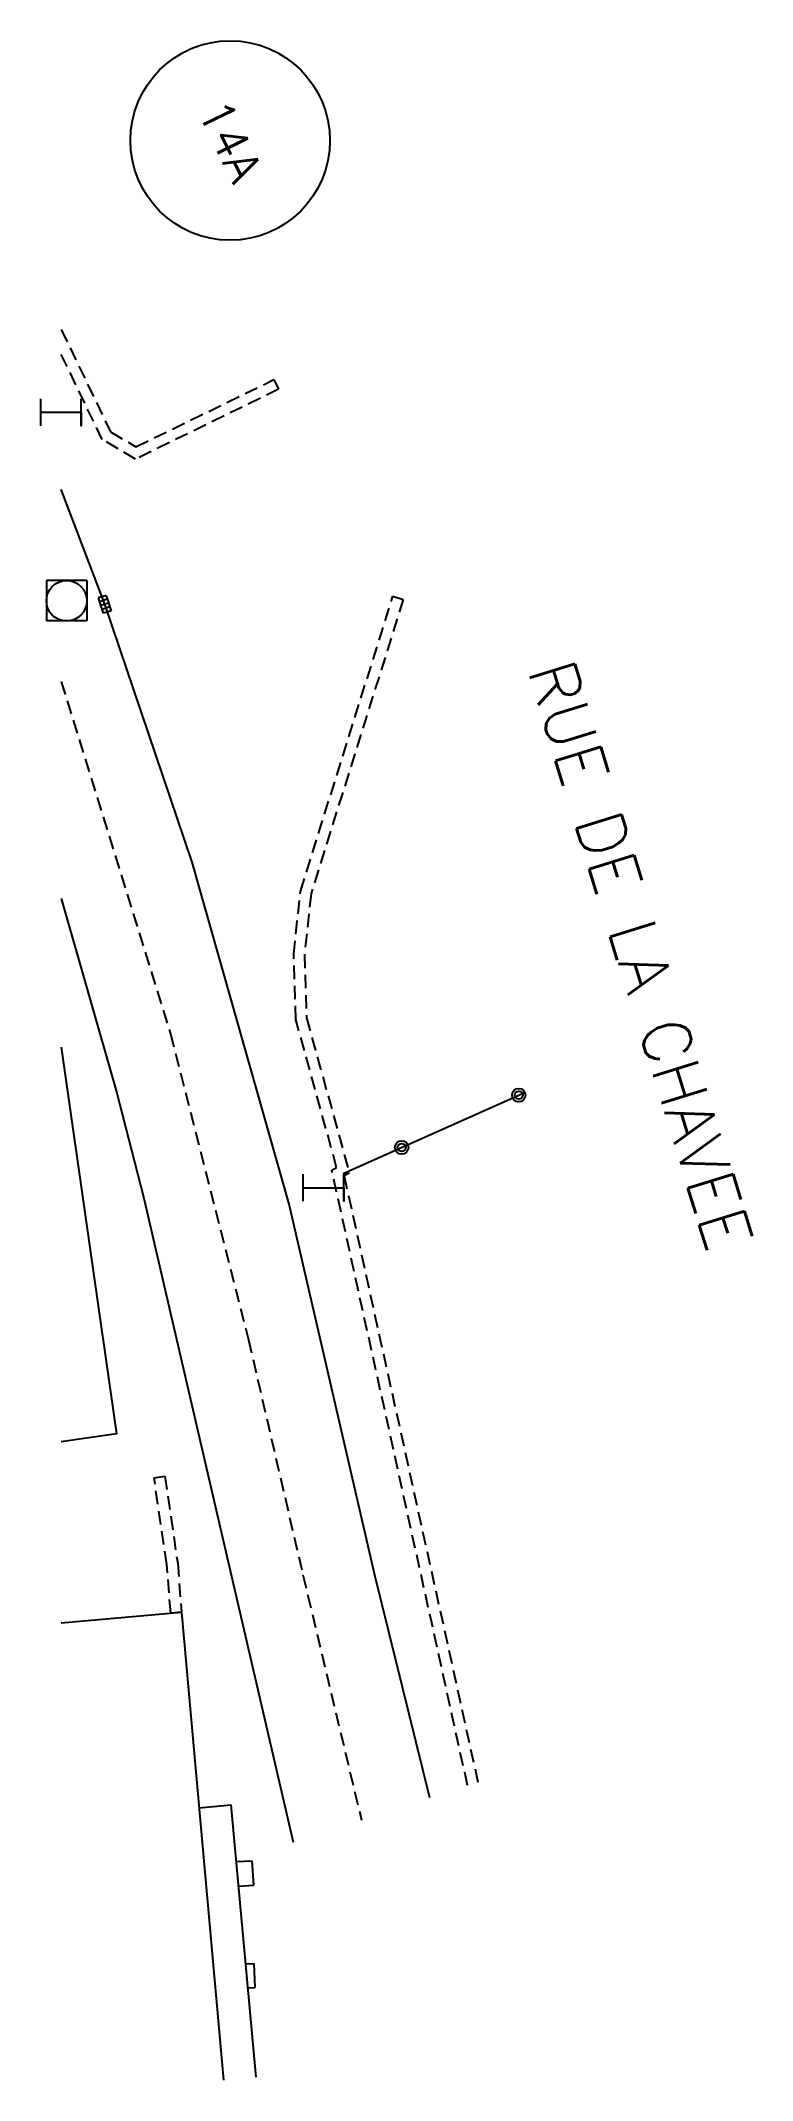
# Model space of a CAD drawing. Header units: millimetres. Extents: x 173999 to 174556, y 130000 to 131000.
# Drawn here: x 173999.2 to 174025.6, y 130530.7 to 130606.2 of the extents above; entities that cross this region are included whole.
import ezdxf
from ezdxf.enums import TextEntityAlignment as Align

# ---------------------------------------------------------------- set-up
doc = ezdxf.new("R2010")
doc.units = ezdxf.units.MM
doc.linetypes.add('DASHED', pattern=[0.75, 0.5, -0.25])
doc.layers.get('0').update_dxf_attribs({"linetype": 'CONTINUOUS'})
for name, color, linetype in [('W0001', 6, 'DASHED'), ('W0008', 7, 'CONTINUOUS'), ('W0100', 7, 'CONTINUOUS'), ('W0105', 7, 'CONTINUOUS'), ('W0112', 1, 'DASHED'), ('W0322', 7, 'CONTINUOUS'), ('W0400', 7, 'CONTINUOUS'), ('W0420', 7, 'CONTINUOUS'), ('W0984', 7, 'CONTINUOUS'), ('W0989', 7, 'CONTINUOUS'), ('W1102', 7, 'CONTINUOUS'), ('W1474', 7, 'CONTINUOUS')]:
    doc.layers.add(name, color=color, linetype=linetype)
doc.styles.get("Standard").update_dxf_attribs({"font": 'romans.shx', "width": 0.85})

msp = doc.modelspace()

# ---------------------------------------------------------------- texts
at = {"layer": 'W0984'}
msp.add_text('14A', height=1.25, rotation=296.00376, dxfattribs=at).set_placement((174006.254, 130602.53), align=Align.MIDDLE)
at = {"layer": 'W0989'}
msp.add_text('RUE DE LA CHAVEE', height=1.75, rotation=287.20134, dxfattribs=at).set_placement((174021.447, 130572.358), align=Align.MIDDLE)

# ---------------------------------------------------------------- blocks, each defined once
blk = doc.blocks.new('T1474')
at = {"color": 0, "linetype": 'Continuous', "flags": 128}
for points in [[(-0.75, -0.5), (-0.75, 0.5)], [(-0.75, 0), (0.75, 0)], [(0.75, 0), (0.749, -0.5), (0.75, 0.5)]]:
    blk.add_lwpolyline(points, dxfattribs=at)
blk = doc.blocks.new('T400')
for p, q in [((-0.15, 0.3), (0.15, 0.3)), ((-0.15, -0.25), (-0.15, 0.3)), ((-0.15, 0.15), (0.15, 0.15)), ((-0.15, 0), (0.15, 0)), ((0.15, 0.3), (0.15, -0.25)), ((-0.15, -0.15), (0.15, -0.15)), ((-0.15, -0.25), (-0.15, -0.3)), ((-0.15, -0.3), (0.15, -0.3)), ((0.15, -0.3), (0.15, -0.25))]:
    blk.add_line(p, q)
blk = doc.blocks.new('T420')
for p, q in [((0.75, 0.75), (-0.75, 0.75)), ((-0.75, 0.75), (-0.75, -0.75)), ((0.75, 0.75), (0.75, -0.75)), ((0.75, -0.75), (-0.75, -0.75))]:
    blk.add_line(p, q)
blk.add_ellipse((0, 0), major_axis=(-0.53, 0.53), ratio=1, start_param=3.926991, end_param=10.210176)
blk = doc.blocks.new('t322o')
at = {"color": 0, "linetype": 'Continuous'}
for radius in [0.25, 0.15]:
    blk.add_circle((0, 0), radius, dxfattribs=at)

# ---------------------------------------------------------------- linework, layer by layer
at = {"layer": 'W0001'}
msp.add_lwpolyline([(174000, 130582.49), (174004.04, 130569.442), (174006.934, 130558.103), (174008.95, 130549.393), (174011.117, 130540.316)], dxfattribs=at)
at = {"layer": 'W0008'}
for points in [[(174013.65, 130541.141), (174011.613, 130549.381), (174008.434, 130563.126), (174004.846, 130575.797), (174001.611, 130585.349), (174000, 130589.598)], [(174000, 130574.446), (174002.048, 130567.288), (174003.045, 130563.403), (174008.584, 130539.49)]]:
    msp.add_lwpolyline(points, dxfattribs=at)
at = {"layer": 'W0100'}
for points in [[(174000, 130568.939), (174002.047, 130554.621), (174000, 130554.328)], [(174000, 130547.62), (174004.451, 130548.018), (174006.003, 130530.677)]]:
    msp.add_lwpolyline(points, dxfattribs=at)
at = {"layer": 'W0105'}
for p, q in [((174005.098, 130540.765), (174006.294, 130540.874)), ((174007.214, 130530.786), (174006.294, 130540.874)), ((174006.486, 130538.773), (174007.073, 130538.809)), ((174007.129, 130537.906), (174007.073, 130538.809)), ((174006.568, 130537.871), (174007.129, 130537.906)), ((174006.831, 130534.988), (174007.142, 130535)), ((174007.178, 130534.111), (174007.142, 130535)), ((174006.912, 130534.1), (174007.178, 130534.111))]:
    msp.add_line(p, q, dxfattribs=at)
at = {"layer": 'W0112'}
for p, q in [((174008.856, 130574.714), (174012.283, 130585.65)), ((174003.832, 130553.049), (174004.311, 130549.829)), ((174004.311, 130549.829), (174004.45, 130548.012))]:
    msp.add_line(p, q, dxfattribs=at)
for points in [[(174000, 130595.527), (174001.827, 130591.737), (174002.767, 130591.181)], [(174008.05, 130593.313), (174002.749, 130590.727), (174001.519, 130591.454), (174000, 130594.606)], [(174002.767, 130591.181), (174007.875, 130593.673), (174008.05, 130593.313)], [(174012.283, 130585.65), (174012.665, 130585.53), (174009.25, 130574.632), (174009.01, 130572.374), (174009.084, 130570.03), (174010.67, 130564.284), (174010.474, 130564.18), (174015.43, 130541.721)], [(174015.048, 130541.596), (174010.017, 130564.392), (174010.199, 130564.488), (174008.686, 130569.97), (174008.609, 130572.389), (174008.856, 130574.714)], [(174003.913, 130549.784), (174003.436, 130552.99), (174003.832, 130553.049)], [(174004.45, 130548.012), (174004.052, 130547.981), (174003.913, 130549.784)]]:
    msp.add_lwpolyline(points, dxfattribs=at)
at = {"layer": 'W0322'}
msp.add_line((174010.438, 130564.259), (174017.195, 130567.28), dxfattribs=at)
at = {"layer": 'W1102'}
msp.add_circle((174006.254, 130602.53), 3.694, dxfattribs=at)

# ---------------------------------------------------------------- block references
at = {"layer": 'W0322', "rotation": 24.08913438988547}
for p in [(174016.943, 130567.167), (174012.606, 130565.228)]:
    msp.add_blockref('t322o', p, dxfattribs=at)
at = {"layer": 'W0400', "rotation": 198.7072830200195}
msp.add_blockref('T400', (174001.611, 130585.349), dxfattribs=at)
at = {"layer": 'W0420'}
msp.add_blockref('T420', (174000.199, 130585.481), dxfattribs=at)
at = {"layer": 'W1474'}
for p in [(173999.992, 130592.461), (174009.712, 130563.737)]:
    msp.add_blockref('T1474', p, dxfattribs=at)

msp.set_redraw_order([(e.dxf.handle, doc.entitydb.next_handle()) for e in msp.query("TEXT MTEXT ATTDEF DIMENSION ARC_DIMENSION")])  # texts and dimensions are drawn at this point

doc.saveas('drawing.dxf')
